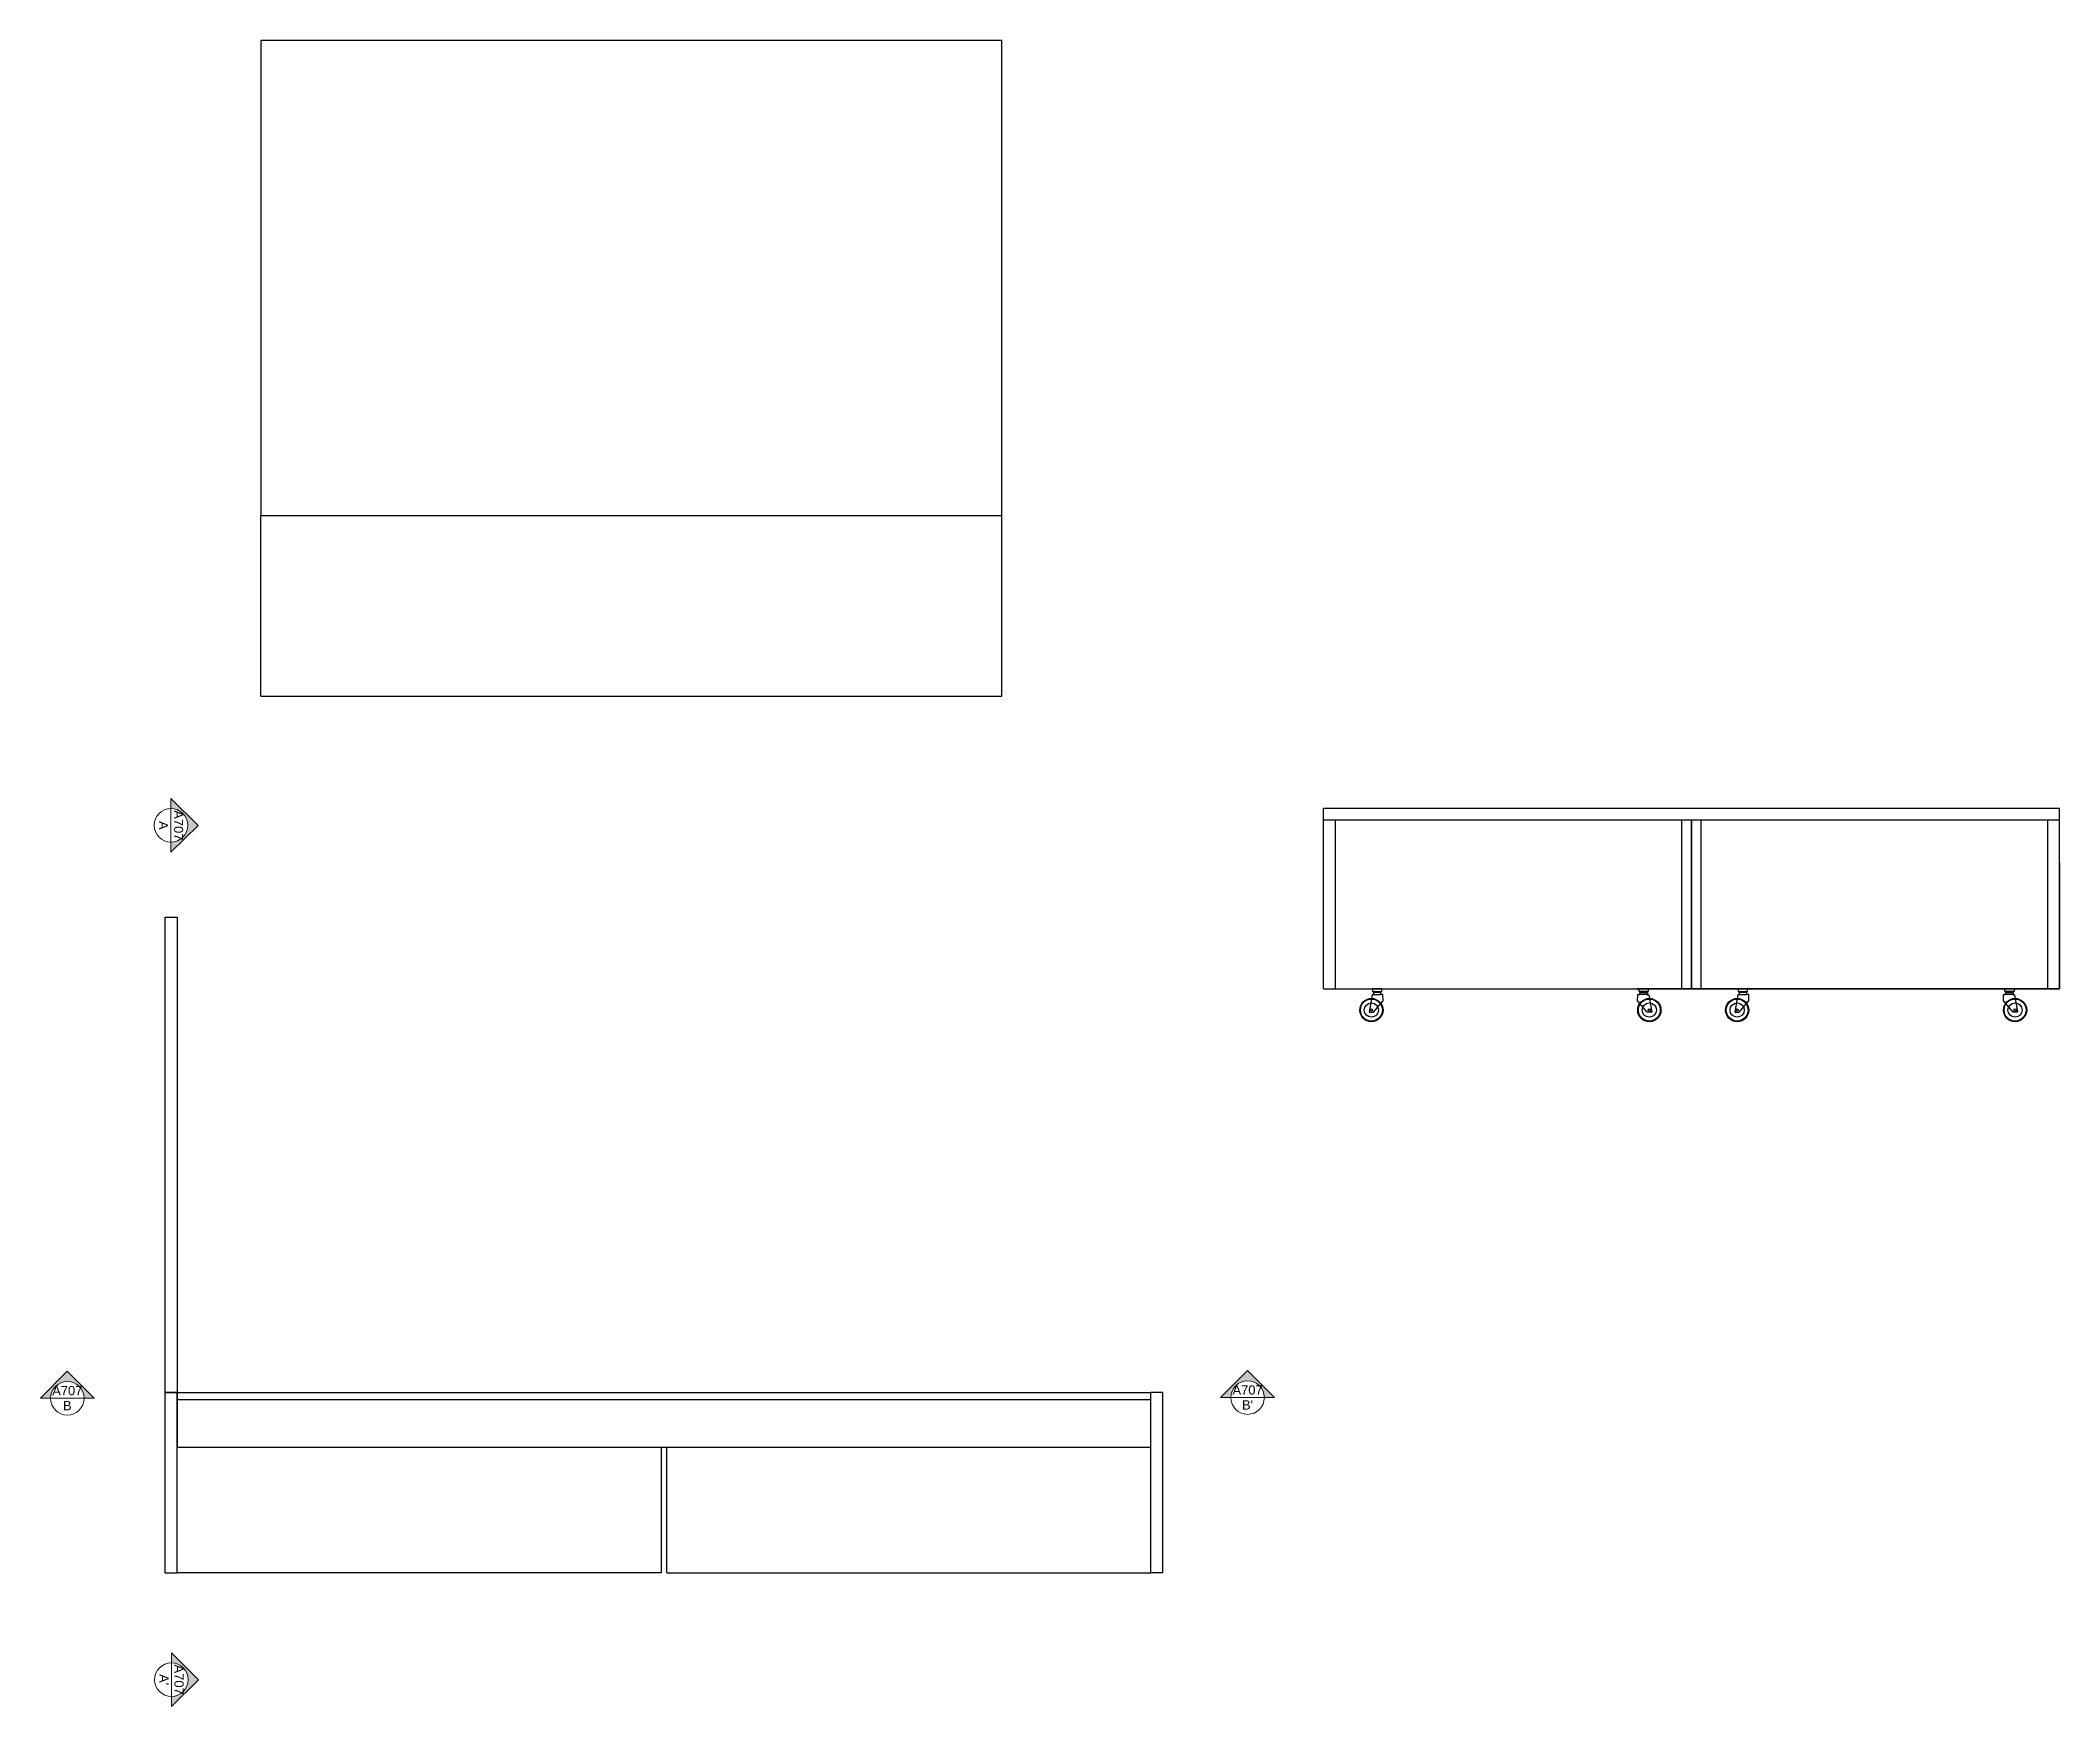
# Model space of a CAD drawing. Header units: millimetres. Extents: x 1628 to 5948, y -265 to 1722.
# Drawn here: x 5307.2 to 5732.3, y 453.2 to 803.8 of the extents above; entities that cross this region are included whole.
import ezdxf
from ezdxf.enums import TextEntityAlignment as Align

# ---------------------------------------------------------------- set-up
doc = ezdxf.new("R2010")
doc.units = ezdxf.units.MM
doc.layers.get('0').update_dxf_attribs({"color": 8})
doc.layers.add('A-PRSP-1', color=7, linetype='Continuous', lineweight=40)
doc.layers.add('QUOTE', color=5, linetype='Continuous')
doc.styles.get("Standard").update_dxf_attribs({"font": 'Arial.ttf'})

# ---------------------------------------------------------------- blocks, each defined once
blk = doc.blocks.new('SYMBOL')
at = {"layer": 'A-PRSP-1', "linetype": 'Continuous', "lineweight": 20}
h = blk.add_hatch(color=256, dxfattribs=at)
h.dxf.hatch_style = 1
h.paths.add_polyline_path([(11.206, 4.948), (11.316, 4.948, -1), (11.678, 4.948), (11.788, 4.948), (11.497, 5.241)])
at = {"linetype": 'Continuous', "lineweight": 20}
blk.add_line((11.316, 4.948), (11.678, 4.948), dxfattribs=at)
at = {"layer": 'A-PRSP-1', "linetype": 'Continuous', "lineweight": 20}
for p, q in [((11.206, 4.948), (11.497, 5.241)), ((11.788, 4.948), (11.497, 5.241)), ((11.316, 4.948), (11.206, 4.948)), ((11.678, 4.948), (11.788, 4.948))]:
    blk.add_line(p, q, dxfattribs=at)
blk.add_circle((11.497, 4.948), 0.181, dxfattribs=at)
at = {"linetype": 'Continuous', "lineweight": 20}
for tag, p in [('TAVOLA', (11.497, 5.08)), ('SEZIONE', (11.497, 4.918))]:
    blk.add_attdef(tag, text='', height=0.1, dxfattribs=at).set_placement(p, align=Align.TOP_CENTER)

msp = doc.modelspace()

# ---------------------------------------------------------------- linework, layer by layer
for p, q in [((5509.58, 803.85), (5353.58, 803.85)), ((5353.58, 803.85), (5353.58, 703.85)), ((5509.58, 703.85), (5509.58, 803.85)), ((5353.58, 665.85), (5353.58, 703.85)), ((5353.58, 703.85), (5509.58, 703.85)), ((5353.58, 703.85), (5509.58, 703.85)), ((5509.58, 665.85), (5509.58, 703.85)), ((5353.58, 665.85), (5509.58, 665.85)), ((5577.28, 604.23), (5577.28, 642.23)), ((5577.28, 642.23), (5732.28, 642.23)), ((5732.28, 604.23), (5732.28, 642.23)), ((5652.78, 639.76), (5577.28, 639.76)), ((5579.78, 639.76), (5579.78, 604.23)), ((5652.78, 604.23), (5652.78, 639.76)), ((5655.28, 639.76), (5652.78, 639.76)), ((5652.78, 604.23), (5652.78, 639.76)), ((5729.78, 639.76), (5654.28, 639.76)), ((5654.78, 639.76), (5654.78, 604.23)), ((5654.78, 604.23), (5654.78, 639.76)), ((5656.78, 639.76), (5656.78, 604.23)), ((5656.78, 639.76), (5656.78, 604.23)), ((5732.28, 639.76), (5729.78, 639.76)), ((5729.78, 604.23), (5729.78, 639.76)), ((5577.28, 604.23), (5577.28, 630.73)), ((5579.78, 630.73), (5579.78, 604.23)), ((5729.78, 604.23), (5729.78, 630.73)), ((5732.28, 630.73), (5732.28, 604.23)), ((5333.47, 519.29), (5333.47, 619.29)), ((5333.47, 619.29), (5335.97, 619.29)), ((5335.97, 619.29), (5335.97, 519.29)), ((5577.28, 604.23), (5732.28, 604.23)), ((5577.28, 604.23), (5579.78, 604.23)), ((5577.28, 604.23), (5655.28, 604.23)), ((5588.97, 603.69), (5588.97, 603.45)), ((5640.78, 604.23), (5643.28, 604.23)), ((5729.78, 604.23), (5643.28, 604.23)), ((5643.28, 604.23), (5729.78, 604.23)), ((5643.28, 604.23), (5729.78, 604.23)), ((5644.34, 603.69), (5644.34, 603.45)), ((5655.28, 604.23), (5652.78, 604.23)), ((5654.28, 604.23), (5656.78, 604.23)), ((5654.28, 604.23), (5732.28, 604.23)), ((5665.97, 603.69), (5665.97, 603.45)), ((5721.34, 603.69), (5721.34, 603.45)), ((5732.28, 604.23), (5729.78, 604.23)), ((5587.53, 603), (5586.89, 599.34)), ((5587.84, 603), (5587.53, 603)), ((5587.84, 599.34), (5589.87, 601.72)), ((5588.19, 603.64), (5588.22, 603.47)), ((5589.82, 603.02), (5589.44, 603.02)), ((5589.87, 601.72), (5589.82, 603.02)), ((5643.44, 601.72), (5643.49, 603.02)), ((5645.47, 599.34), (5643.44, 601.72)), ((5643.49, 603.02), (5643.86, 603.02)), ((5645.12, 603.64), (5645.09, 603.47)), ((5645.47, 603), (5645.78, 603)), ((5645.78, 603), (5646.42, 599.34)), ((5664.53, 603), (5663.89, 599.34)), ((5664.84, 603), (5664.53, 603)), ((5664.84, 599.34), (5666.87, 601.72)), ((5665.19, 603.64), (5665.22, 603.47)), ((5666.82, 603.02), (5666.44, 603.02)), ((5666.87, 601.72), (5666.82, 603.02)), ((5720.44, 601.72), (5720.49, 603.02)), ((5722.47, 599.34), (5720.44, 601.72)), ((5720.49, 603.02), (5720.86, 603.02)), ((5722.12, 603.64), (5722.09, 603.47)), ((5722.47, 603), (5722.78, 603)), ((5722.78, 603), (5723.42, 599.34)), ((5586.89, 599.34), (5587.84, 599.34)), ((5646.42, 599.34), (5645.47, 599.34)), ((5663.89, 599.34), (5664.84, 599.34)), ((5723.42, 599.34), (5722.47, 599.34)), ((5335.97, 519.29), (5333.47, 519.29)), ((5333.47, 481.29), (5333.47, 519.29)), ((5333.47, 519.29), (5335.97, 519.29)), ((5335.97, 519.29), (5540.97, 519.29)), ((5335.97, 481.29), (5335.97, 519.29)), ((5335.97, 519.29), (5335.97, 517.79)), ((5335.97, 507.79), (5335.97, 519.29)), ((5543.47, 519.29), (5540.97, 519.29)), ((5540.97, 481.29), (5540.97, 519.29)), ((5540.97, 507.79), (5540.97, 519.29)), ((5543.47, 481.29), (5543.47, 519.29)), ((5335.97, 517.79), (5540.97, 517.79)), ((5335.97, 517.79), (5335.97, 507.79)), ((5335.97, 507.79), (5437.84, 507.79)), ((5335.97, 481.29), (5335.97, 507.79)), ((5335.97, 507.79), (5540.97, 507.79)), ((5437.84, 507.79), (5437.84, 481.29)), ((5439.09, 481.29), (5439.09, 507.79)), ((5439.09, 507.79), (5540.97, 507.79)), ((5540.97, 481.29), (5540.97, 507.79)), ((5333.47, 481.29), (5335.97, 481.29)), ((5437.84, 481.29), (5335.97, 481.29)), ((5439.09, 481.29), (5540.97, 481.29)), ((5543.47, 481.29), (5540.97, 481.29))]:
    msp.add_line(p, q)
for points in [[(5589.57, 603.65), (5589.57, 604.23), (5587.62, 604.23), (5587.62, 603.65)], [(5643.74, 603.65), (5643.74, 604.23), (5645.69, 604.23), (5645.69, 603.65)], [(5666.57, 603.65), (5666.57, 604.23), (5664.62, 604.23), (5664.62, 603.65)], [(5720.74, 603.65), (5720.74, 604.23), (5722.69, 604.23), (5722.69, 603.65)], [(5589.4, 603.03), (5589.4, 603.46), (5587.81, 603.46), (5587.81, 603.03)], [(5643.91, 603.03), (5643.91, 603.46), (5645.5, 603.46), (5645.5, 603.03)], [(5666.4, 603.03), (5666.4, 603.46), (5664.81, 603.46), (5664.81, 603.03)], [(5720.91, 603.03), (5720.91, 603.46), (5722.5, 603.46), (5722.5, 603.03)]]:
    msp.add_lwpolyline(points, close=True)
for centre, radius in [((5587.4, 599.76), 2.45), ((5587.4, 599.76), 2.31), ((5587.4, 599.76), 1.5), ((5587.4, 599.76), 0.228), ((5645.91, 599.76), 2.45), ((5645.91, 599.76), 2.31), ((5645.91, 599.76), 1.5), ((5645.91, 599.76), 0.228), ((5664.4, 599.76), 2.45), ((5664.4, 599.76), 2.31), ((5664.4, 599.76), 1.5), ((5664.4, 599.76), 0.228), ((5722.91, 599.76), 2.45), ((5722.91, 599.76), 2.31), ((5722.91, 599.76), 1.5), ((5722.91, 599.76), 0.228)]:
    msp.add_circle(centre, radius)

# ---------------------------------------------------------------- block references
at = {"layer": 'QUOTE', "xscale": 19.50110641980523, "yscale": 19.50110641980523, "zscale": 19.50110641980523, "rotation": 270}
for p, values in [((5238.17, 862.84), {'SEZIONE': 'A', 'TAVOLA': 'A707'}), ((5238.27, 683.03), {'SEZIONE': "A'", 'TAVOLA': 'A707'})]:
    msp.add_blockref('SYMBOL', p, dxfattribs=at).add_auto_attribs(values)
at = {"layer": 'QUOTE', "xscale": 19.50110641980523, "yscale": 19.50110641980523, "zscale": 19.50110641980523}
for p, values in [((5088.64, 421.56), {'SEZIONE': 'B', 'TAVOLA': 'A707'}), ((5337.12, 421.71), {'SEZIONE': "B'", 'TAVOLA': 'A707'})]:
    msp.add_blockref('SYMBOL', p, dxfattribs=at).add_auto_attribs(values)

doc.saveas('drawing.dxf')
